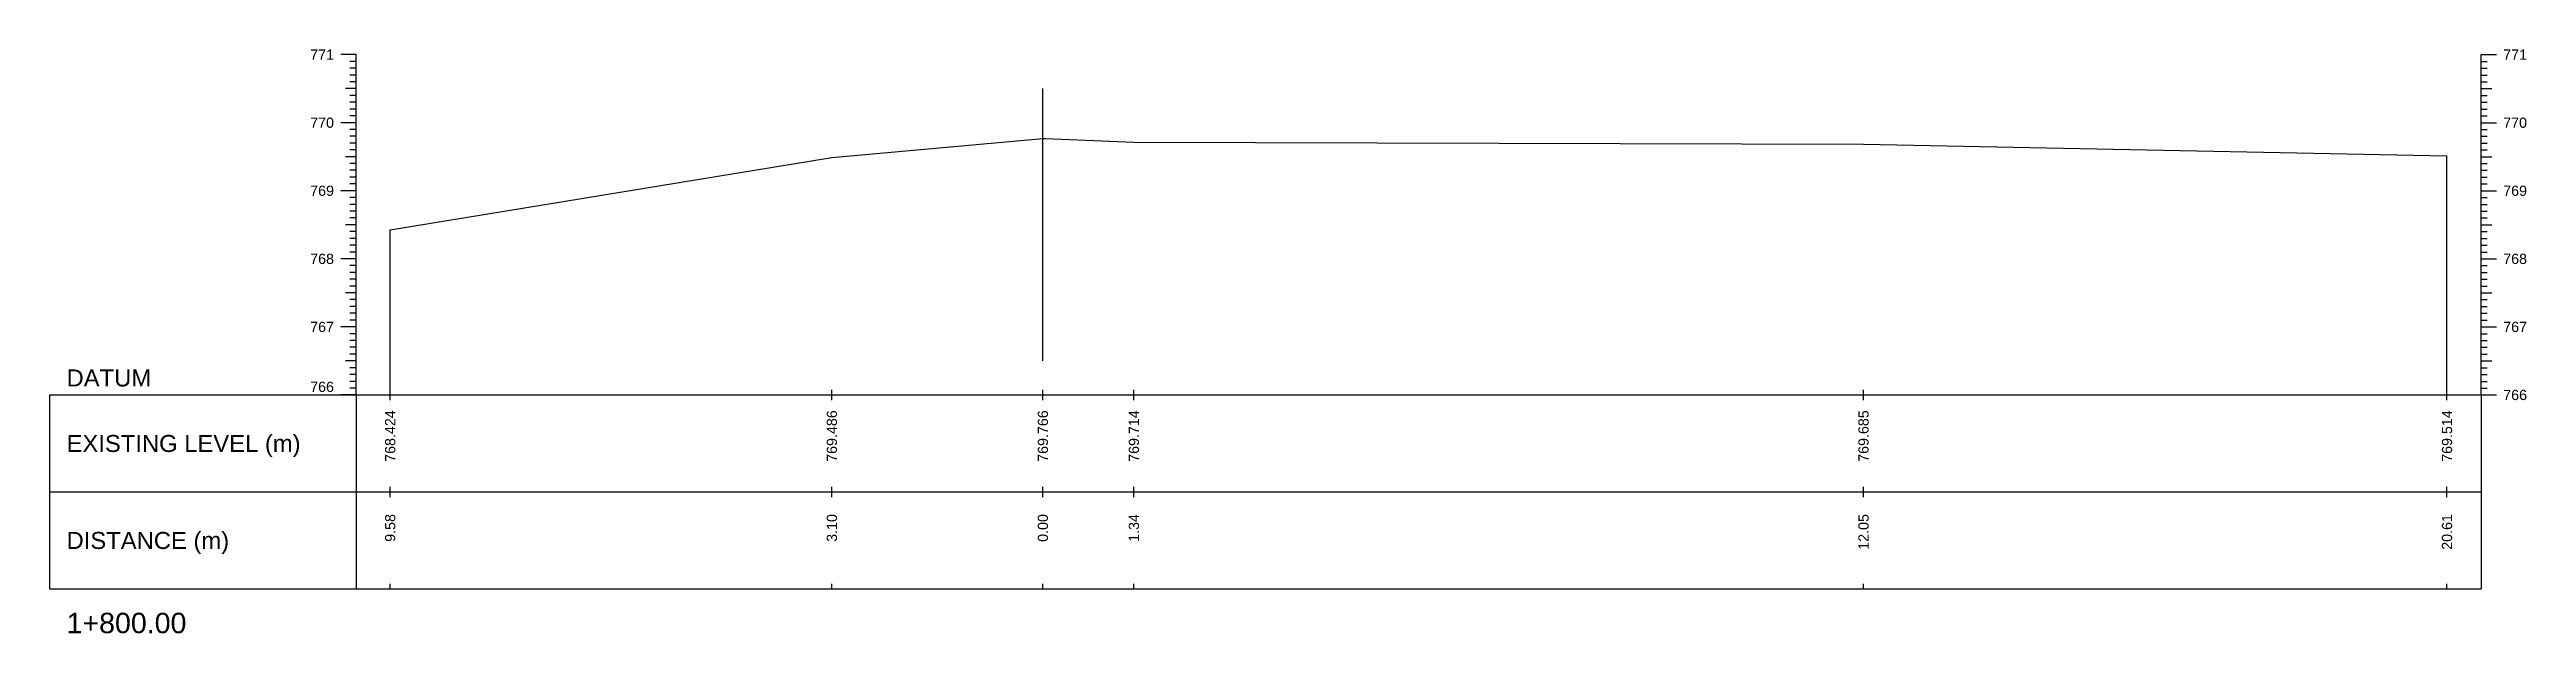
# Model space of a CAD drawing. Header units: millimetres. Extents: x 505 to 14020, y 627 to 6964.
# Drawn here: x 11175 to 11538.6, y 5311.8 to 5397.6 of the extents above; entities that cross this region are included whole.
import ezdxf
from ezdxf.enums import TextEntityAlignment as Align

# ---------------------------------------------------------------- set-up
doc = ezdxf.new("R2010")
doc.units = ezdxf.units.MM
for name, color, linetype in [('CL', 4, 'Continuous'), ('CS_Drawing', 7, 'Continuous'), ('GL', 3, 'Continuous')]:
    doc.layers.add(name, color=color, linetype=linetype)
doc.styles.get("Standard").update_dxf_attribs({"font": 'arial.ttf'})

msp = doc.modelspace()

# ---------------------------------------------------------------- texts
at = {"layer": 'CS_Drawing'}
for s, p in [('771', (11216.776, 5396.814)), ('770', (11216.776, 5386.814)), ('769', (11216.776, 5376.814)), ('768', (11216.776, 5366.814)), ('767', (11216.776, 5356.814))]:
    msp.add_text(s, height=1.5, dxfattribs=at).set_placement(p, align=Align.MIDDLE_RIGHT)
for s, height, p in [('771', 1.5, (11535.175, 5396.814)), ('770', 1.5, (11535.175, 5386.814)), ('769', 1.5, (11535.175, 5376.814)), ('768', 1.5, (11535.175, 5366.814)), ('767', 1.5, (11535.175, 5356.814)), ('DATUM', 2.5, (11177.526, 5349.314)), ('766', 1.5, (11535.175, 5346.814)), ('766', 1.5, (11535.175, 5346.814)), ('EXISTING LEVEL (m)', 2.5, (11177.526, 5339.689)), ('DISTANCE (m)', 2.5, (11177.526, 5325.439)), ('1+800.00', 3, (11177.526, 5313.314))]:
    msp.add_text(s, height=height, dxfattribs=at).set_placement(p, align=Align.MIDDLE_LEFT)
msp.add_text('766', height=1.5, dxfattribs=at).set_placement((11216.776, 5347.264), align=Align.RIGHT)
for s, p in [('768.424', (11225.026, 5344.564)), ('769.486', (11289.855, 5344.564)), ('769.766', (11320.826, 5344.564)), ('769.714', (11334.181, 5344.564)), ('769.685', (11441.281, 5344.564)), ('769.514', (11526.925, 5344.564)), ('9.58', (11225.026, 5329.314)), ('3.10', (11289.855, 5329.314)), ('0.00', (11320.826, 5329.314)), ('1.34', (11334.181, 5329.314)), ('12.05', (11441.281, 5329.314)), ('20.61', (11526.925, 5329.314))]:
    msp.add_text(s, height=1.5, rotation=90, dxfattribs=at).set_placement(p, align=Align.MIDDLE_RIGHT)

# ---------------------------------------------------------------- linework, layer by layer
at = {"layer": 'CL', "ltscale": 10}
msp.add_line((11320.826, 5351.814), (11320.826, 5391.814), dxfattribs=at)
at = {"layer": 'CS_Drawing'}
for p, q in [((11220.026, 5396.814), (11217.776, 5396.814)), ((11220.026, 5396.814), (11218.451, 5396.814)), ((11220.026, 5396.814), (11219.126, 5396.814)), ((11220.026, 5395.814), (11219.126, 5395.814)), ((11220.026, 5346.814), (11220.026, 5396.814)), ((11531.925, 5396.814), (11534.175, 5396.814)), ((11531.925, 5396.814), (11533.5, 5396.814)), ((11531.925, 5396.814), (11532.825, 5396.814)), ((11531.925, 5346.814), (11531.925, 5396.814)), ((11531.925, 5395.814), (11532.825, 5395.814)), ((11220.026, 5391.814), (11218.451, 5391.814)), ((11220.026, 5394.814), (11219.126, 5394.814)), ((11220.026, 5393.814), (11219.126, 5393.814)), ((11220.026, 5392.814), (11219.126, 5392.814)), ((11220.026, 5391.814), (11219.126, 5391.814)), ((11531.925, 5394.814), (11532.825, 5394.814)), ((11531.925, 5393.814), (11532.825, 5393.814)), ((11531.925, 5392.814), (11532.825, 5392.814)), ((11531.925, 5391.814), (11533.5, 5391.814)), ((11531.925, 5391.814), (11532.825, 5391.814)), ((11220.026, 5390.814), (11219.126, 5390.814)), ((11220.026, 5389.814), (11219.126, 5389.814)), ((11220.026, 5388.814), (11219.126, 5388.814)), ((11531.925, 5390.814), (11532.825, 5390.814)), ((11531.925, 5389.814), (11532.825, 5389.814)), ((11531.925, 5388.814), (11532.825, 5388.814)), ((11220.026, 5386.814), (11217.776, 5386.814)), ((11220.026, 5386.814), (11218.451, 5386.814)), ((11220.026, 5387.814), (11219.126, 5387.814)), ((11220.026, 5386.814), (11219.126, 5386.814)), ((11220.026, 5385.814), (11219.126, 5385.814)), ((11220.026, 5384.814), (11219.126, 5384.814)), ((11531.925, 5387.814), (11532.825, 5387.814)), ((11531.925, 5386.814), (11534.175, 5386.814)), ((11531.925, 5386.814), (11533.5, 5386.814)), ((11531.925, 5386.814), (11532.825, 5386.814)), ((11531.925, 5385.814), (11532.825, 5385.814)), ((11531.925, 5384.814), (11532.825, 5384.814)), ((11220.026, 5381.814), (11218.451, 5381.814)), ((11220.026, 5383.814), (11219.126, 5383.814)), ((11220.026, 5382.814), (11219.126, 5382.814)), ((11220.026, 5381.814), (11219.126, 5381.814)), ((11220.026, 5380.814), (11219.126, 5380.814)), ((11526.925, 5346.814), (11526.925, 5381.954)), ((11531.925, 5383.814), (11532.825, 5383.814)), ((11531.925, 5382.814), (11532.825, 5382.814)), ((11531.925, 5381.814), (11533.5, 5381.814)), ((11531.925, 5381.814), (11532.825, 5381.814)), ((11531.925, 5380.814), (11532.825, 5380.814)), ((11220.026, 5379.814), (11219.126, 5379.814)), ((11220.026, 5378.814), (11219.126, 5378.814)), ((11220.026, 5377.814), (11219.126, 5377.814)), ((11531.925, 5379.814), (11532.825, 5379.814)), ((11531.925, 5378.814), (11532.825, 5378.814)), ((11531.925, 5377.814), (11532.825, 5377.814)), ((11220.026, 5376.814), (11217.776, 5376.814)), ((11220.026, 5376.814), (11218.451, 5376.814)), ((11220.026, 5376.814), (11219.126, 5376.814)), ((11220.026, 5375.814), (11219.126, 5375.814)), ((11220.026, 5374.814), (11219.126, 5374.814)), ((11220.026, 5373.814), (11219.126, 5373.814)), ((11531.925, 5376.814), (11534.175, 5376.814)), ((11531.925, 5376.814), (11533.5, 5376.814)), ((11531.925, 5376.814), (11532.825, 5376.814)), ((11531.925, 5375.814), (11532.825, 5375.814)), ((11531.925, 5374.814), (11532.825, 5374.814)), ((11531.925, 5373.814), (11532.825, 5373.814)), ((11220.026, 5371.814), (11218.451, 5371.814)), ((11220.026, 5372.814), (11219.126, 5372.814)), ((11220.026, 5371.814), (11219.126, 5371.814)), ((11220.026, 5370.814), (11219.126, 5370.814)), ((11225.026, 5346.814), (11225.026, 5371.054)), ((11531.925, 5372.814), (11532.825, 5372.814)), ((11531.925, 5371.814), (11533.5, 5371.814)), ((11531.925, 5371.814), (11532.825, 5371.814)), ((11531.925, 5370.814), (11532.825, 5370.814)), ((11220.026, 5366.814), (11217.776, 5366.814)), ((11220.026, 5366.814), (11218.451, 5366.814)), ((11220.026, 5369.814), (11219.126, 5369.814)), ((11220.026, 5368.814), (11219.126, 5368.814)), ((11220.026, 5367.814), (11219.126, 5367.814)), ((11220.026, 5366.814), (11219.126, 5366.814)), ((11531.925, 5369.814), (11532.825, 5369.814)), ((11531.925, 5368.814), (11532.825, 5368.814)), ((11531.925, 5367.814), (11532.825, 5367.814)), ((11531.925, 5366.814), (11534.175, 5366.814)), ((11531.925, 5366.814), (11533.5, 5366.814)), ((11531.925, 5366.814), (11532.825, 5366.814)), ((11220.026, 5365.814), (11219.126, 5365.814)), ((11220.026, 5364.814), (11219.126, 5364.814)), ((11220.026, 5363.814), (11219.126, 5363.814)), ((11220.026, 5362.814), (11219.126, 5362.814)), ((11531.925, 5365.814), (11532.825, 5365.814)), ((11531.925, 5364.814), (11532.825, 5364.814)), ((11531.925, 5363.814), (11532.825, 5363.814)), ((11531.925, 5362.814), (11532.825, 5362.814)), ((11220.026, 5361.814), (11218.451, 5361.814)), ((11220.026, 5361.814), (11219.126, 5361.814)), ((11220.026, 5360.814), (11219.126, 5360.814)), ((11220.026, 5359.814), (11219.126, 5359.814)), ((11531.925, 5361.814), (11533.5, 5361.814)), ((11531.925, 5361.814), (11532.825, 5361.814)), ((11531.925, 5360.814), (11532.825, 5360.814)), ((11531.925, 5359.814), (11532.825, 5359.814)), ((11220.026, 5356.814), (11217.776, 5356.814)), ((11220.026, 5356.814), (11218.451, 5356.814)), ((11220.026, 5358.814), (11219.126, 5358.814)), ((11220.026, 5357.814), (11219.126, 5357.814)), ((11220.026, 5356.814), (11219.126, 5356.814)), ((11220.026, 5355.814), (11219.126, 5355.814)), ((11531.925, 5358.814), (11532.825, 5358.814)), ((11531.925, 5357.814), (11532.825, 5357.814)), ((11531.925, 5356.814), (11534.175, 5356.814)), ((11531.925, 5356.814), (11533.5, 5356.814)), ((11531.925, 5356.814), (11532.825, 5356.814)), ((11531.925, 5355.814), (11532.825, 5355.814)), ((11220.026, 5351.814), (11218.451, 5351.814)), ((11220.026, 5354.814), (11219.126, 5354.814)), ((11220.026, 5353.814), (11219.126, 5353.814)), ((11220.026, 5352.814), (11219.126, 5352.814)), ((11220.026, 5351.814), (11219.126, 5351.814)), ((11531.925, 5354.814), (11532.825, 5354.814)), ((11531.925, 5353.814), (11532.825, 5353.814)), ((11531.925, 5352.814), (11532.825, 5352.814)), ((11531.925, 5351.814), (11533.5, 5351.814)), ((11531.925, 5351.814), (11532.825, 5351.814)), ((11220.026, 5350.814), (11219.126, 5350.814)), ((11220.026, 5349.814), (11219.126, 5349.814)), ((11220.026, 5348.814), (11219.126, 5348.814)), ((11531.925, 5350.814), (11532.825, 5350.814)), ((11531.925, 5349.814), (11532.825, 5349.814)), ((11531.925, 5348.814), (11532.825, 5348.814)), ((11175.026, 5346.814), (11220.026, 5346.814)), ((11175.026, 5346.814), (11175.026, 5318.314)), ((11220.026, 5346.814), (11217.776, 5346.814)), ((11220.026, 5346.814), (11218.451, 5346.814)), ((11220.026, 5347.814), (11219.126, 5347.814)), ((11220.026, 5346.814), (11219.126, 5346.814)), ((11220.026, 5346.814), (11531.925, 5346.814)), ((11220.026, 5346.814), (11220.026, 5318.314)), ((11225.026, 5346.064), (11225.026, 5347.564)), ((11289.855, 5346.064), (11289.855, 5347.564)), ((11320.826, 5346.064), (11320.826, 5347.564)), ((11334.181, 5346.064), (11334.181, 5347.564)), ((11441.281, 5346.064), (11441.281, 5347.564)), ((11526.925, 5346.064), (11526.925, 5347.564)), ((11531.925, 5347.814), (11532.825, 5347.814)), ((11531.925, 5346.814), (11534.175, 5346.814)), ((11531.925, 5346.814), (11533.5, 5346.814)), ((11531.925, 5346.814), (11532.825, 5346.814)), ((11531.925, 5346.814), (11531.925, 5318.314)), ((11175.026, 5332.564), (11220.026, 5332.564)), ((11220.026, 5332.564), (11531.925, 5332.564)), ((11220.026, 5332.564), (11531.925, 5332.564)), ((11225.026, 5331.814), (11225.026, 5333.314)), ((11289.855, 5331.814), (11289.855, 5333.314)), ((11320.826, 5331.814), (11320.826, 5333.314)), ((11334.181, 5331.814), (11334.181, 5333.314)), ((11441.281, 5331.814), (11441.281, 5333.314)), ((11526.925, 5331.814), (11526.925, 5333.314)), ((11225.026, 5318.314), (11225.026, 5319.064)), ((11289.855, 5318.314), (11289.855, 5319.064)), ((11320.826, 5318.314), (11320.826, 5319.064)), ((11334.181, 5318.314), (11334.181, 5319.064)), ((11441.281, 5318.314), (11441.281, 5319.064)), ((11526.925, 5318.314), (11526.925, 5319.064)), ((11175.026, 5318.314), (11220.026, 5318.314)), ((11220.026, 5318.314), (11531.925, 5318.314))]:
    msp.add_line(p, q, dxfattribs=at)
at = {"layer": 'GL'}
msp.add_lwpolyline([(11225.026, 5371.054), (11289.855, 5381.674), (11320.826, 5384.474), (11321.206, 5384.504), (11334.181, 5383.954), (11441.281, 5383.664), (11526.925, 5381.954)], dxfattribs=at)

msp.set_redraw_order([(e.dxf.handle, doc.entitydb.next_handle()) for e in msp.query("TEXT MTEXT ATTDEF DIMENSION ARC_DIMENSION")])  # texts and dimensions are drawn at this point

doc.saveas('drawing.dxf')
